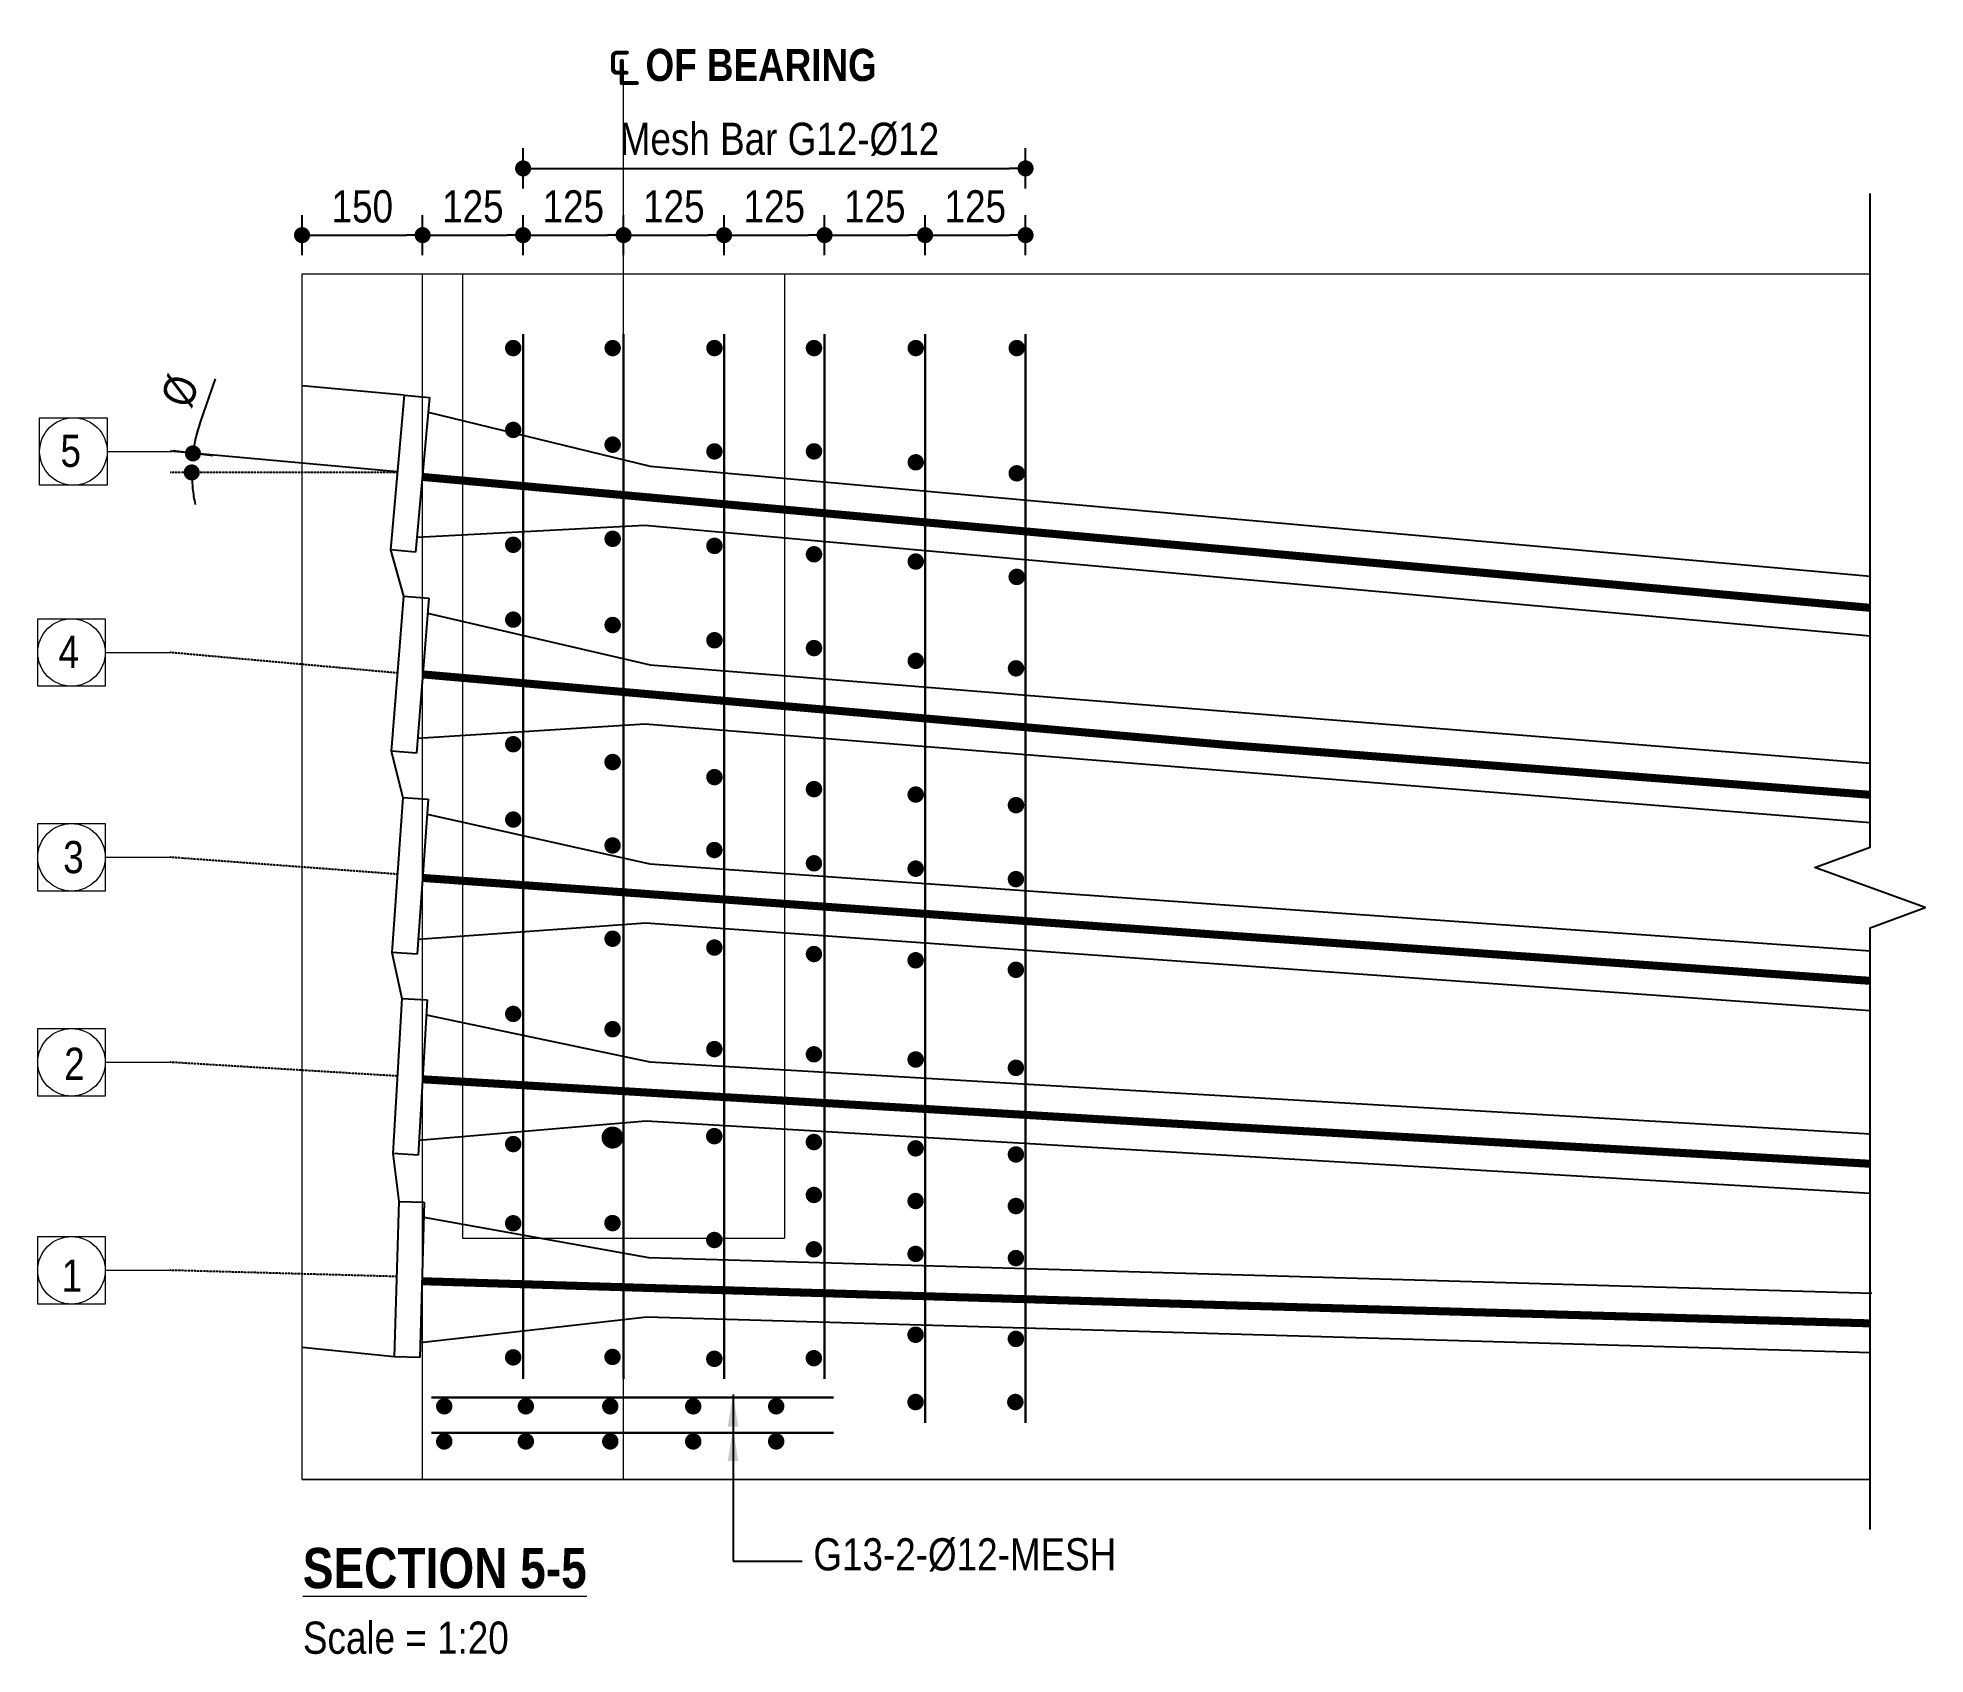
# Model space of a CAD drawing. Header units: millimetres. Extents: x -899 to 143471, y -7850 to 3872.
# Drawn here: x 141123 to 143471, y 1155 to 3166 of the extents above; entities that cross this region are included whole.
import ezdxf

# ---------------------------------------------------------------- set-up
doc = ezdxf.new("R2010")
doc.units = ezdxf.units.MM
doc.header["$PDMODE"] = 3
for name, pattern in [('ACAD_ISO02W100', [15, 12, -3]), ('CENTER2', [28.575, 19.05, -3.175, 3.175, -3.175]), ('DASHED2', [0.375, 0.25, -0.125])]:
    doc.linetypes.add(name, pattern=pattern)
for name, color, linetype, lineweight in [('Bar_Dot', 3, 'Continuous', 15), ('Bar_Dot @ 20', 3, 'Continuous', 15), ('Center Line', 3, 'CENTER2', 9), ('Concrete Out', 4, 'Continuous', 20), ('Diap', 3, 'ACAD_ISO02W100', 9), ('Dimension', 3, 'Continuous', 9), ('Dimension @ 20', 3, 'Continuous', 9), ('PSC Legend', 7, 'Continuous', 5), ('Re-bar', 1, 'Continuous', 30), ('Text_Normal', 7, 'Continuous', 25), ('Text_Normal @ 20', 7, 'Continuous', 25), ('Text_Normal_1 @ 20', 7, 'Continuous', 25), ('Text_Title @ 20', 1, 'Continuous', 20)]:
    doc.layers.add(name, color=color, linetype=linetype, lineweight=lineweight)
doc.styles.add('SWIS_B_N', font='swisscb.ttf', dxfattribs={"height": 2})
doc.styles.add('SWIS_B_T', font='swisscb.ttf', dxfattribs={"height": 2.5})
doc.styles.add('SWIS_R_N', font='swissc.ttf', dxfattribs={"height": 2})
doc.dimstyles.new('Closed_Arrow', dxfattribs={"dimtxt": 2, "dimasz": 2, "dimexe": 1.25, "dimexo": 0.75, "dimgap": 0.75, "dimtad": 2, "dimdec": 0, "dimzin": 0, "dimdsep": 46, "dimtxsty": 'SWIS_R_N', "dimblk": 'DOT', "dimcen": 0.5, "dimadec": 0, "dimazin": 0, "dimtfac": 1, "dimtdec": 0, "dimtofl": 0, "dimtmove": 0, "dimatfit": 3, "dimfxl": 1.25, "dimfxlon": 1, "dimtolj": 1, "dimtzin": 0, "dimarcsym": 0})
doc.dimstyles.new('Dot_Anno', dxfattribs={"dimtxt": 2, "dimasz": 1, "dimexe": 1.25, "dimexo": 0.75, "dimgap": 0.75, "dimtad": 2, "dimdec": 0, "dimzin": 0, "dimdsep": 46, "dimtxsty": 'SWIS_R_N', "dimblk": 'DOT', "dimcen": 0.5, "dimadec": 0, "dimazin": 0, "dimtfac": 1, "dimtdec": 0, "dimtofl": 0, "dimtmove": 0, "dimatfit": 3, "dimfxl": 1.25, "dimfxlon": 1, "dimtolj": 1, "dimtzin": 0, "dimarcsym": 0})

msp = doc.modelspace()

# ---------------------------------------------------------------- texts
at = {"layer": 'Text_Normal @ 20', "char_height": 40, "attachment_point": 1, "style": 'SWIS_R_N'}
for s, width, insert in [('5', 51.638, (141151.5, 2671.7)), ('4', 51.638, (141149.1, 2421.6)), ('3', 51.638, (141154.9, 2166.3)), ('2', 51.638, (141156.1, 1909.2)), ('1', 51.638, (141153, 1645.7)), ('G13-2-%%C12-MESH', 107.557, (142088, 1299)), ('Scale = 1:20', 359.625, (141453.1, 1195.3))]:
    msp.add_mtext_dynamic_manual_height_columns(s, width=width, gutter_width=200, heights=[0], dxfattribs=dict(at, insert=insert))
at = {"layer": 'Text_Normal_1 @ 20', "insert": (141831.5, 3161.7), "char_height": 40, "attachment_point": 1, "style": 'SWIS_B_N'}
msp.add_mtext_dynamic_manual_height_columns('{\\fISOCPEUR|b1|i0|c0|p34;\\H1.25x;℄\\fSwis721 Cn BT|b1|i0|c0|p34; }OF BEARING', width=331.617, gutter_width=200, heights=[0], dxfattribs=at)
at = {"layer": 'Text_Title @ 20', "insert": (141452.9, 1286.9), "char_height": 50, "attachment_point": 1, "style": 'SWIS_B_T'}
msp.add_mtext_dynamic_manual_height_columns('{\\LSECTION 5-5}', width=3922.655, gutter_width=275, heights=[0], dxfattribs=at)

# ---------------------------------------------------------------- blocks, each defined once
blk = doc.blocks.new('_Dot')
at = {"color": 0, "linetype": 'ByBlock', "lineweight": -2}
blk.add_line((-0.5, 0), (-1, 0), dxfattribs=at)
at = {"color": 0, "linetype": 'ByBlock', "const_width": 0.5}
blk.add_lwpolyline([(-0.25, 0, 1), (0.25, 0, 1)], format="xyb", close=True, dxfattribs=at)
blk = doc.blocks.new('*D89')
at = {"layer": 'Defpoints', "color": 0, "transparency": 16777216}
for p in [(141602, 2920), (141452, 2871.9), (141602, 2796.9)]:
    blk.add_point(p, dxfattribs=at)
at = {"layer": 'Dimension', "color": 0, "lineweight": -2, "transparency": 16777216}
for p, q in [((141452, 2895), (141452, 2945)), ((141602, 2895), (141602, 2945)), ((141472, 2920), (141582, 2920))]:
    blk.add_line(p, q, dxfattribs=at)
at = {"layer": 'Dimension', "color": 0, "lineweight": -2, "transparency": 16777216, "xscale": 20, "yscale": 20, "zscale": 20, "rotation": 180}
blk.add_blockref('_Dot', (141452, 2920), dxfattribs=at)
at = {"layer": 'Dimension', "color": 0, "lineweight": -2, "transparency": 16777216, "xscale": 20, "yscale": 20, "zscale": 20}
blk.add_blockref('_Dot', (141602, 2920), dxfattribs=at)
at = {"layer": 'Dimension', "color": 0, "transparency": 16777216, "insert": (141527, 2955.5), "char_height": 40, "attachment_point": 5, "style": 'SWIS_R_N'}
blk.add_mtext('\\A1;150', dxfattribs=at)
blk = doc.blocks.new('*D88')
at = {"layer": 'Defpoints', "color": 0, "transparency": 16777216}
for p in [(142352, 3003), (141727, 2792.6), (142352, 2792.6)]:
    blk.add_point(p, dxfattribs=at)
at = {"layer": 'Dimension', "color": 0, "lineweight": -2, "transparency": 16777216}
for p, q in [((141727, 2978), (141727, 3028)), ((142352, 2978), (142352, 3028)), ((141747, 3003), (142332, 3003))]:
    blk.add_line(p, q, dxfattribs=at)
at = {"layer": 'Dimension', "color": 0, "lineweight": -2, "transparency": 16777216, "xscale": 20, "yscale": 20, "zscale": 20, "rotation": 180}
blk.add_blockref('_Dot', (141727, 3003), dxfattribs=at)
at = {"layer": 'Dimension', "color": 0, "lineweight": -2, "transparency": 16777216, "xscale": 20, "yscale": 20, "zscale": 20}
blk.add_blockref('_Dot', (142352, 3003), dxfattribs=at)
at = {"layer": 'Dimension', "color": 0, "transparency": 16777216, "insert": (142039.5, 3039.1), "char_height": 40, "attachment_point": 5, "style": 'SWIS_R_N'}
blk.add_mtext('\\A1; Mesh Bar G12-%%C12', dxfattribs=at)
blk = doc.blocks.new('*D82')
at = {"layer": 'Defpoints', "color": 0, "transparency": 16777216}
for p in [(141727, 2920), (141602, 2796.9), (141727, 2796.9)]:
    blk.add_point(p, dxfattribs=at)
at = {"layer": 'Dimension', "color": 0, "lineweight": -2, "transparency": 16777216}
for p, q in [((141602, 2895), (141602, 2945)), ((141727, 2895), (141727, 2945)), ((141622, 2920), (141707, 2920))]:
    blk.add_line(p, q, dxfattribs=at)
at = {"layer": 'Dimension', "color": 0, "lineweight": -2, "transparency": 16777216, "xscale": 20, "yscale": 20, "zscale": 20, "rotation": 180}
blk.add_blockref('_Dot', (141602, 2920), dxfattribs=at)
at = {"layer": 'Dimension', "color": 0, "lineweight": -2, "transparency": 16777216, "xscale": 20, "yscale": 20, "zscale": 20}
blk.add_blockref('_Dot', (141727, 2920), dxfattribs=at)
at = {"layer": 'Dimension', "color": 0, "transparency": 16777216, "insert": (141664.5, 2955.5), "char_height": 40, "attachment_point": 5, "style": 'SWIS_R_N'}
blk.add_mtext('\\A1;125', dxfattribs=at)
blk = doc.blocks.new('*D83')
at = {"layer": 'Defpoints', "color": 0, "transparency": 16777216}
for p in [(141852, 2920), (141727, 2796.9), (141852, 2796.9)]:
    blk.add_point(p, dxfattribs=at)
at = {"layer": 'Dimension', "color": 0, "lineweight": -2, "transparency": 16777216}
for p, q in [((141727, 2895), (141727, 2945)), ((141852, 2895), (141852, 2945)), ((141747, 2920), (141832, 2920))]:
    blk.add_line(p, q, dxfattribs=at)
at = {"layer": 'Dimension', "color": 0, "lineweight": -2, "transparency": 16777216, "xscale": 20, "yscale": 20, "zscale": 20, "rotation": 180}
blk.add_blockref('_Dot', (141727, 2920), dxfattribs=at)
at = {"layer": 'Dimension', "color": 0, "lineweight": -2, "transparency": 16777216, "xscale": 20, "yscale": 20, "zscale": 20}
blk.add_blockref('_Dot', (141852, 2920), dxfattribs=at)
at = {"layer": 'Dimension', "color": 0, "transparency": 16777216, "insert": (141789.5, 2955.5), "char_height": 40, "attachment_point": 5, "style": 'SWIS_R_N'}
blk.add_mtext('\\A1;125', dxfattribs=at)
blk = doc.blocks.new('*D84')
at = {"layer": 'Defpoints', "color": 0, "transparency": 16777216}
for p in [(141977, 2920), (141852, 2796.9), (141977, 2796.9)]:
    blk.add_point(p, dxfattribs=at)
at = {"layer": 'Dimension', "color": 0, "lineweight": -2, "transparency": 16777216}
for p, q in [((141852, 2895), (141852, 2945)), ((141977, 2895), (141977, 2945)), ((141872, 2920), (141957, 2920))]:
    blk.add_line(p, q, dxfattribs=at)
at = {"layer": 'Dimension', "color": 0, "lineweight": -2, "transparency": 16777216, "xscale": 20, "yscale": 20, "zscale": 20, "rotation": 180}
blk.add_blockref('_Dot', (141852, 2920), dxfattribs=at)
at = {"layer": 'Dimension', "color": 0, "lineweight": -2, "transparency": 16777216, "xscale": 20, "yscale": 20, "zscale": 20}
blk.add_blockref('_Dot', (141977, 2920), dxfattribs=at)
at = {"layer": 'Dimension', "color": 0, "transparency": 16777216, "insert": (141914.5, 2955.5), "char_height": 40, "attachment_point": 5, "style": 'SWIS_R_N'}
blk.add_mtext('\\A1;125', dxfattribs=at)
blk = doc.blocks.new('*D85')
at = {"layer": 'Defpoints', "color": 0, "transparency": 16777216}
for p in [(142102, 2920), (141977, 2796.9), (142102, 2796.9)]:
    blk.add_point(p, dxfattribs=at)
at = {"layer": 'Dimension', "color": 0, "lineweight": -2, "transparency": 16777216}
for p, q in [((141977, 2895), (141977, 2945)), ((142102, 2895), (142102, 2945)), ((141997, 2920), (142082, 2920))]:
    blk.add_line(p, q, dxfattribs=at)
at = {"layer": 'Dimension', "color": 0, "lineweight": -2, "transparency": 16777216, "xscale": 20, "yscale": 20, "zscale": 20, "rotation": 180}
blk.add_blockref('_Dot', (141977, 2920), dxfattribs=at)
at = {"layer": 'Dimension', "color": 0, "lineweight": -2, "transparency": 16777216, "xscale": 20, "yscale": 20, "zscale": 20}
blk.add_blockref('_Dot', (142102, 2920), dxfattribs=at)
at = {"layer": 'Dimension', "color": 0, "transparency": 16777216, "insert": (142039.5, 2955.5), "char_height": 40, "attachment_point": 5, "style": 'SWIS_R_N'}
blk.add_mtext('\\A1;125', dxfattribs=at)
blk = doc.blocks.new('*D86')
at = {"layer": 'Defpoints', "color": 0, "transparency": 16777216}
for p in [(142227, 2920), (142102, 2796.9), (142227, 2796.9)]:
    blk.add_point(p, dxfattribs=at)
at = {"layer": 'Dimension', "color": 0, "lineweight": -2, "transparency": 16777216}
for p, q in [((142102, 2895), (142102, 2945)), ((142227, 2895), (142227, 2945)), ((142122, 2920), (142207, 2920))]:
    blk.add_line(p, q, dxfattribs=at)
at = {"layer": 'Dimension', "color": 0, "lineweight": -2, "transparency": 16777216, "xscale": 20, "yscale": 20, "zscale": 20, "rotation": 180}
blk.add_blockref('_Dot', (142102, 2920), dxfattribs=at)
at = {"layer": 'Dimension', "color": 0, "lineweight": -2, "transparency": 16777216, "xscale": 20, "yscale": 20, "zscale": 20}
blk.add_blockref('_Dot', (142227, 2920), dxfattribs=at)
at = {"layer": 'Dimension', "color": 0, "transparency": 16777216, "insert": (142164.5, 2955.5), "char_height": 40, "attachment_point": 5, "style": 'SWIS_R_N'}
blk.add_mtext('\\A1;125', dxfattribs=at)
blk = doc.blocks.new('*D87')
at = {"layer": 'Defpoints', "color": 0, "transparency": 16777216}
for p in [(142352, 2920), (142227, 2796.9), (142352, 2796.9)]:
    blk.add_point(p, dxfattribs=at)
at = {"layer": 'Dimension', "color": 0, "lineweight": -2, "transparency": 16777216}
for p, q in [((142227, 2895), (142227, 2945)), ((142352, 2895), (142352, 2945)), ((142247, 2920), (142332, 2920))]:
    blk.add_line(p, q, dxfattribs=at)
at = {"layer": 'Dimension', "color": 0, "lineweight": -2, "transparency": 16777216, "xscale": 20, "yscale": 20, "zscale": 20, "rotation": 180}
blk.add_blockref('_Dot', (142227, 2920), dxfattribs=at)
at = {"layer": 'Dimension', "color": 0, "lineweight": -2, "transparency": 16777216, "xscale": 20, "yscale": 20, "zscale": 20}
blk.add_blockref('_Dot', (142352, 2920), dxfattribs=at)
at = {"layer": 'Dimension', "color": 0, "transparency": 16777216, "insert": (142289.5, 2955.5), "char_height": 40, "attachment_point": 5, "style": 'SWIS_R_N'}
blk.add_mtext('\\A1;125', dxfattribs=at)
blk = doc.blocks.new('*D90')
at = {"layer": 'Bar_Dot', "color": 0, "lineweight": -2, "transparency": 16777216}
for p, q in [((141325.5, 2687.4), (141344.3, 2741.2)), ((141341.1, 2645.4), (141291.5, 2651.6))]:
    blk.add_line(p, q, dxfattribs=at)
for start, end in [(160.7, 172.8114), (160.7169, 166.7642), (186.0472, 192.0944)]:
    blk.add_arc((141504.4, 2624.8), 189.6, start, end, dxfattribs=at)
at = {"layer": 'Defpoints', "color": 0, "transparency": 16777216}
for p in [(141315, 2632.7), (141276.6, 2624.8), (141559.3, 2624.8), (142006, 2561.5), (142288.7, 2525.8)]:
    blk.add_point(p, dxfattribs=at)
at = {"layer": 'Bar_Dot', "color": 0, "lineweight": -2, "transparency": 16777216, "xscale": 20, "yscale": 20, "zscale": 20}
for p, rotation in [((141316.3, 2648.5), 259.7877575785922), ((141314.8, 2624.8), 93.02360439661534)]:
    blk.add_blockref('_Dot', p, dxfattribs=dict(at, rotation=rotation))
at = {"layer": 'Bar_Dot', "color": 0, "transparency": 16777216, "insert": (141300.8, 2726.2), "char_height": 40, "attachment_point": 5, "rotation": 70.7, "style": 'SWIS_R_N'}
blk.add_mtext('\\A1;%%C', dxfattribs=at)

# ---------------------------------------------------------------- dimensions: what is measured, and where the dimension line sits
at = {"layer": 'Bar_Dot @ 20'}
dim = msp.add_angular_dim_2l(base=(141315, 2632.7), line1=((142288.7, 2525.8), (142006, 2561.5)), line2=((141559.3, 2624.8), (141276.6, 2624.8)), text='%%C', dimstyle='Dot_Anno', override={"dimscale": 20, "dimtix": 0, "dimtofl": 0, "dimtmove": 0, "dimatfit": 3}, dxfattribs=at)
dim.commit()
dim.dimension.update_dxf_attribs({"geometry": '*D90', "text_midpoint": (141300.8, 2726.2)})
at = {"layer": 'Dimension @ 20'}
dim = msp.add_linear_dim(base=(142352, 3003), p1=(141727, 2792.6), p2=(142352, 2792.6), text=' Mesh Bar G12-%%C12', dimstyle='Dot_Anno', override={"dimscale": 20, "dimtix": 0, "dimtofl": 0, "dimtmove": 0, "dimatfit": 3}, dxfattribs=at)
dim.commit()
dim.dimension.update_dxf_attribs({"geometry": '*D88', "text_midpoint": (142039.5, 3039.1)})
dim = msp.add_linear_dim(base=(141602, 2920), p1=(141452, 2871.9), p2=(141602, 2796.9), dimstyle='Dot_Anno', override={"dimscale": 20, "dimtix": 0, "dimtofl": 0, "dimtmove": 0, "dimatfit": 3}, dxfattribs=at)
dim.commit()
dim.dimension.update_dxf_attribs({"geometry": '*D89', "text_midpoint": (141527, 2955.5)})
for base, p1, p2, picture, middle in [((141727, 2920), (141602, 2796.9), (141727, 2796.9), '*D82', (141664.5, 2920)), ((141852, 2920), (141727, 2796.9), (141852, 2796.9), '*D83', (141789.5, 2920)), ((141977, 2920), (141852, 2796.9), (141977, 2796.9), '*D84', (141914.5, 2920)), ((142102, 2920), (141977, 2796.9), (142102, 2796.9), '*D85', (142039.5, 2920)), ((142227, 2920), (142102, 2796.9), (142227, 2796.9), '*D86', (142164.5, 2920)), ((142352, 2920), (142227, 2796.9), (142352, 2796.9), '*D87', (142289.5, 2920))]:
    dim = msp.add_linear_dim(base=base, p1=p1, p2=p2, dimstyle='Dot_Anno', override={"dimscale": 20, "dimtix": 0, "dimtofl": 0, "dimtmove": 1, "dimatfit": 3}, dxfattribs=at)
    dim.commit()
    dim.dimension.update_dxf_attribs({"geometry": picture, "text_midpoint": middle, "dimtype": 128})

# ---------------------------------------------------------------- linework, layer by layer
at = {"color": 7}
for p, q in [((141579.2, 2721), (141561.9, 2528.5)), ((141579.2, 2721), (141610.7, 2718.2)), ((141610.7, 2718.2), (141593.3, 2525.7)), ((141593.3, 2525.7), (141561.9, 2528.5)), ((141561.9, 2528.5), (141578.3, 2470.8)), ((141578.3, 2470.8), (141562.8, 2278.1)), ((141578.3, 2470.8), (141609.7, 2468.3)), ((141609.7, 2468.3), (141594.2, 2275.6)), ((141562.8, 2278.1), (141577.4, 2220.6)), ((141594.2, 2275.6), (141562.8, 2278.1)), ((141577.4, 2220.6), (141563.6, 2027.8)), ((141577.4, 2220.6), (141608.9, 2218.3)), ((141608.9, 2218.3), (141595.1, 2025.5)), ((141563.6, 2027.8), (141576.2, 1970.4)), ((141595.1, 2025.5), (141563.6, 2027.8)), ((141576.2, 1970.4), (141564.8, 1777.4)), ((141576.2, 1970.4), (141607.7, 1968.6)), ((141607.7, 1968.6), (141596.3, 1775.6)), ((141564.8, 1777.4), (141572.5, 1717.8)), ((141596.3, 1775.6), (141564.8, 1777.4)), ((141572.5, 1717.8), (141566.8, 1524.6)), ((141572.5, 1717.8), (141604, 1716.9)), ((141604, 1716.9), (141598.4, 1523.7)), ((141566.8, 1524.6), (141452, 1536.4)), ((141598.4, 1523.7), (141566.8, 1524.6))]:
    msp.add_line(p, q, dxfattribs=at)
at = {"color": 7, "linetype": 'DASHED2'}
msp.add_line((141570.6, 2624.8), (141287.9, 2624.8), dxfattribs=at)
at = {"color": 7}
for points in [[(141579.2, 2721), (141452, 2732.5)], [(141609, 2699.6), (141885, 2632.7), (143402.5, 2495.8)], [(141570.6, 2625.6), (141288, 2651.1)], [(141595, 2544.2), (141878.4, 2559.3), (143402.5, 2421.7)], [(141608.2, 2449.7), (141884.9, 2385.5), (143402.5, 2263.2)], [(141595.7, 2294.2), (141879, 2312), (143402.5, 2189.3)], [(141607.5, 2199.8), (141884.8, 2138), (143402.5, 2029.6)], [(141596.4, 2044.1), (141879.5, 2064.5), (143402.5, 1955.6)], [(141606.6, 1950), (141884.6, 1891.7), (143402.5, 1802.2)], [(141597.4, 1794.2), (141880.2, 1818.1), (143402.5, 1728.4)], [(141603.5, 1698.3), (141883.1, 1648.3), (143404.7, 1603.8)], [(141598.9, 1542.3), (141880.9, 1574.5), (143403.1, 1530)]]:
    msp.add_lwpolyline(points, dxfattribs=at)
at = {"color": 7, "linetype": 'DASHED2'}
for points in [[(141570.6, 2375.3), (141287.9, 2400.8)], [(141570.6, 2125), (141288, 2146.1)], [(141570.5, 1873.9), (141288, 1891.1)], [(141570.5, 1624.5), (141288, 1632.3)]]:
    msp.add_lwpolyline(points, dxfattribs=at)
at = {"layer": 'Center Line', "linetype": 'Continuous', "ltscale": 0.4}
msp.add_line((141852, 1371.9), (141852, 3125.1), dxfattribs=at)
at = {"layer": 'Center Line', "ltscale": 0.4}
msp.add_line((141852, 1371.9), (141852, 3125.1), dxfattribs=at)
at = {"layer": 'Concrete Out'}
for p, q in [((141452, 2871.9), (143402.5, 2871.9)), ((141452, 1371.9), (141452, 2871.9)), ((141602, 1371.9), (141602, 2871.9)), ((143402.5, 1371.9), (141452, 1371.9)), ((141452, 1371.9), (143402.5, 1371.9))]:
    msp.add_line(p, q, dxfattribs=at)
at = {"layer": 'Diap', "ltscale": 0.1}
msp.add_lwpolyline([(142052, 2871.9), (142052, 1671.9), (141652, 1671.9), (141652, 2871.9)], dxfattribs=at)
at = {"layer": 'PSC Legend'}
for p, q in [((141209.5, 2650.9), (141290.3, 2650.9)), ((141207.2, 2400.8), (141287.9, 2400.8)), ((141207.2, 2146.1), (141288, 2146.1)), ((141207.2, 1891.1), (141288, 1891.1)), ((141207.2, 1632.3), (141288, 1632.3))]:
    msp.add_line(p, q, dxfattribs=at)
for points in [[(141125.6, 2692.9), (141209.5, 2692.9), (141209.5, 2609), (141125.6, 2609)], [(141123.2, 2442.8), (141207.2, 2442.8), (141207.2, 2358.9), (141123.2, 2358.9)], [(141123.3, 2188.1), (141207.2, 2188.1), (141207.2, 2104.1), (141123.3, 2104.1)], [(141123.3, 1933.1), (141207.2, 1933.1), (141207.2, 1849.1), (141123.3, 1849.1)], [(141123.3, 1674.3), (141207.2, 1674.3), (141207.2, 1590.3), (141123.3, 1590.3)]]:
    msp.add_lwpolyline(points, close=True, dxfattribs=at)
for centre in [(141167.6, 2650.9), (141165.2, 2400.8), (141165.2, 2146.1), (141165.2, 1891.1), (141165.2, 1632.3)]:
    msp.add_circle(centre, 42, dxfattribs=at)
at = {"layer": 'Re-bar'}
for points in [[(141727, 1497.2), (141727, 2796.9)], [(141852, 1497.2), (141852, 2796.9)], [(141977, 1497.2), (141977, 2796.9)], [(142102, 1497.2), (142102, 2796.9)], [(142227, 1442.7), (142227, 2796.9)], [(142352, 1442.7), (142352, 2796.9)], [(141613.1, 1474), (142113.1, 1474)], [(141613.1, 1430.3), (142113.1, 1430.3)]]:
    msp.add_lwpolyline(points, dxfattribs=at)
for points, const_width in [([(141714.7, 2774.4, -1), (141714.7, 2784.6, -1)], 10.2), ([(141714.7, 2774.4, -1), (141714.7, 2784.6, -1)], 10.2), ([(141838.4, 2774.4, -1), (141838.4, 2784.6, -1)], 10.2), ([(141838.4, 2774.4, -1), (141838.4, 2784.6, -1)], 10.2), ([(141965, 2774.4, -1), (141965, 2784.6, -1)], 10.2), ([(141965, 2774.4, -1), (141965, 2784.6, -1)], 10.2), ([(142088.8, 2774.4, -1), (142088.8, 2784.6, -1)], 10.2), ([(142088.9, 2774.4, -1), (142088.9, 2784.6, -1)], 10.2), ([(142215.4, 2774.4, -1), (142215.4, 2784.6, -1)], 10.2), ([(142215.4, 2774.4, -1), (142215.4, 2784.6, -1)], 10.2), ([(142341, 2774.4, -1), (142341, 2784.6, -1)], 10.2), ([(142341.1, 2774.4, -1), (142341.1, 2784.6, -1)], 10.2), ([(141714.7, 2672.6, -1), (141714.7, 2682.8, -1)], 10.2), ([(141714.7, 2672.6, -1), (141714.7, 2682.8, -1)], 10.2), ([(141838.4, 2654.2, -1), (141838.4, 2664.5, -1)], 10.2), ([(141838.4, 2654.2, -1), (141838.4, 2664.5, -1)], 10.2), ([(141965, 2645.9, -1), (141965, 2656.1, -1)], 10.2), ([(141965, 2645.9, -1), (141965, 2656.1, -1)], 10.2), ([(142088.8, 2645.9, -1), (142088.8, 2656.1, -1)], 10.2), ([(142088.9, 2645.9, -1), (142088.9, 2656.1, -1)], 10.2), ([(142215.4, 2632.3, -1), (142215.4, 2642.5, -1)], 10.2), ([(142215.4, 2632.3, -1), (142215.4, 2642.5, -1)], 10.2), ([(142341, 2618.6, -1), (142341, 2628.8, -1)], 10.2), ([(142341.1, 2618.6, -1), (142341.1, 2628.8, -1)], 10.2), ([(141714.7, 2529.7, -1), (141714.7, 2539.9, -1)], 10.2), ([(141714.7, 2529.7, -1), (141714.7, 2539.9, -1)], 10.2), ([(141838.4, 2537.1, -1), (141838.4, 2547.4, -1)], 10.2), ([(141838.4, 2537.1, -1), (141838.4, 2547.4, -1)], 10.2), ([(141965, 2528.3, -1), (141965, 2538.6, -1)], 10.2), ([(141965, 2528.3, -1), (141965, 2538.6, -1)], 10.2), ([(142088.8, 2517.9, -1), (142088.8, 2528.1, -1)], 10.2), ([(142088.9, 2517.9, -1), (142088.9, 2528.1, -1)], 10.2), ([(142215.4, 2508.8, -1), (142215.4, 2519.1, -1)], 10.2), ([(142215.4, 2508.8, -1), (142215.4, 2519.1, -1)], 10.2), ([(142341, 2489.7, -1), (142341, 2500, -1)], 10.2), ([(142341.1, 2489.7, -1), (142341.1, 2500, -1)], 10.2), ([(141714.7, 2436.6, -1), (141714.7, 2446.8, -1)], 10.2), ([(141714.7, 2436.6, -1), (141714.7, 2446.8, -1)], 10.2), ([(141838.4, 2429.8, -1), (141838.4, 2440.1, -1)], 10.2), ([(141838.4, 2429.8, -1), (141838.4, 2440.1, -1)], 10.2), ([(141965, 2410.9, -1), (141965, 2421.2, -1)], 10.2), ([(141965, 2410.9, -1), (141965, 2421.2, -1)], 10.2), ([(142088.8, 2401.2, -1), (142088.8, 2411.4, -1)], 10.2), ([(142088.9, 2401.2, -1), (142088.9, 2411.4, -1)], 10.2), ([(142215.4, 2385.3, -1), (142215.4, 2395.5, -1)], 10.2), ([(142215.4, 2385.3, -1), (142215.4, 2395.5, -1)], 10.2), ([(142340.1, 2376, -1), (142340.1, 2386.2, -1)], 10.2), ([(142340.2, 2376, -1), (142340.2, 2386.2, -1)], 10.2), ([(141714.7, 2281.6, -1), (141714.7, 2291.8, -1)], 10.2), ([(141714.7, 2281.6, -1), (141714.7, 2291.8, -1)], 10.2), ([(141838.3, 2259.4, -1), (141838.3, 2269.7, -1)], 10.2), ([(141838.4, 2259.4, -1), (141838.4, 2269.7, -1)], 10.2), ([(141965, 2240.7, -1), (141965, 2250.9, -1)], 10.2), ([(141965, 2240.7, -1), (141965, 2250.9, -1)], 10.2), ([(142088.8, 2225.7, -1), (142088.8, 2236, -1)], 10.2), ([(142088.8, 2225.7, -1), (142088.8, 2236, -1)], 10.2), ([(142215.3, 2219, -1), (142215.3, 2229.2, -1)], 10.2), ([(142215.4, 2219, -1), (142215.4, 2229.2, -1)], 10.2), ([(142340.1, 2205.8, -1), (142340.1, 2216.1, -1)], 10.2), ([(142340.1, 2205.8, -1), (142340.1, 2216.1, -1)], 10.2), ([(141714.7, 2187.9, -1), (141714.7, 2198.1, -1)], 10.2), ([(141714.7, 2187.9, -1), (141714.7, 2198.1, -1)], 10.2), ([(141838.3, 2155.7, -1), (141838.3, 2165.9, -1)], 10.2), ([(141838.3, 2155.7, -1), (141838.3, 2165.9, -1)], 10.2), ([(141964.9, 2150, -1), (141964.9, 2160.2, -1)], 10.2), ([(141964.9, 2150, -1), (141964.9, 2160.2, -1)], 10.2), ([(142088.8, 2133.5, -1), (142088.8, 2143.7, -1)], 10.2), ([(142088.8, 2133.5, -1), (142088.8, 2143.7, -1)], 10.2), ([(142215.3, 2126.8, -1), (142215.3, 2137.1, -1)], 10.2), ([(142215.3, 2126.8, -1), (142215.3, 2137.1, -1)], 10.2), ([(142340, 2113.8, -1), (142340, 2124, -1)], 10.2), ([(142340, 2113.8, -1), (142340, 2124, -1)], 10.2), ([(141838.3, 2039.6, -1), (141838.3, 2049.9, -1)], 10.2), ([(141838.3, 2039.6, -1), (141838.3, 2049.9, -1)], 10.2), ([(141964.9, 2028.7, -1), (141964.9, 2038.9, -1)], 10.2), ([(141964.9, 2028.7, -1), (141964.9, 2038.9, -1)], 10.2), ([(142088.8, 2020.6, -1), (142088.8, 2030.8, -1)], 10.2), ([(142088.8, 2020.6, -1), (142088.8, 2030.8, -1)], 10.2), ([(142215.3, 2012.8, -1), (142215.3, 2023.1, -1)], 10.2), ([(142215.3, 2012.8, -1), (142215.3, 2023.1, -1)], 10.2), ([(142340, 2001, -1), (142340, 2011.3, -1)], 10.2), ([(142340, 2001, -1), (142340, 2011.3, -1)], 10.2), ([(141714.7, 1946.1, -1), (141714.7, 1956.3, -1)], 10.2), ([(141714.7, 1946.1, -1), (141714.7, 1956.3, -1)], 10.2), ([(141838.3, 1927.1, -1), (141838.3, 1937.4, -1)], 10.2), ([(141838.3, 1927.1, -1), (141838.3, 1937.4, -1)], 10.2), ([(141964.9, 1902.4, -1), (141964.9, 1912.6, -1)], 10.2), ([(141964.9, 1902.4, -1), (141964.9, 1912.6, -1)], 10.2), ([(142088.7, 1895.9, -1), (142088.8, 1906.1, -1)], 10.2), ([(142088.8, 1895.9, -1), (142088.8, 1906.1, -1)], 10.2), ([(142215.3, 1889.4, -1), (142215.3, 1899.7, -1)], 10.2), ([(142215.3, 1889.4, -1), (142215.3, 1899.7, -1)], 10.2), ([(142340, 1879, -1), (142340, 1889.3, -1)], 10.2), ([(142340, 1879, -1), (142340, 1889.3, -1)], 10.2), ([(141838.2, 1790.6, -1), (141838.2, 1804.2, -1)], 13.7), ([(141838.3, 1790.6, -1), (141838.3, 1804.2, -1)], 13.7), ([(141964.8, 1794, -1), (141964.8, 1804.3, -1)], 10.2), ([(141964.9, 1794, -1), (141964.9, 1804.3, -1)], 10.2), ([(141714.7, 1784.2, -1), (141714.7, 1794.4, -1)], 10.2), ([(141714.7, 1784.2, -1), (141714.7, 1794.4, -1)], 10.2), ([(142088.7, 1786.7, -1), (142088.7, 1797, -1)], 10.2), ([(142088.7, 1786.7, -1), (142088.7, 1797, -1)], 10.2), ([(142215.2, 1778.9, -1), (142215.2, 1789.1, -1)], 10.2), ([(142215.3, 1778.9, -1), (142215.3, 1789.1, -1)], 10.2), ([(142340, 1771.3, -1), (142340, 1781.5, -1)], 10.2), ([(142340, 1771.3, -1), (142340, 1781.5, -1)], 10.2), ([(142088.7, 1720.9, -1), (142088.7, 1731.1, -1)], 10.2), ([(142088.7, 1720.9, -1), (142088.7, 1731.1, -1)], 10.2), ([(142215.2, 1713.4, -1), (142215.2, 1723.6, -1)], 10.2), ([(142215.2, 1713.4, -1), (142215.2, 1723.6, -1)], 10.2), ([(142340, 1707.1, -1), (142340, 1717.4, -1)], 10.2), ([(142340, 1707.1, -1), (142340, 1717.4, -1)], 10.2), ([(141714.6, 1685.7, -1), (141714.6, 1695.9, -1)], 10.2), ([(141714.7, 1685.7, -1), (141714.7, 1695.9, -1)], 10.2), ([(141838.2, 1685.9, -1), (141838.2, 1696.2, -1)], 10.2), ([(141838.2, 1685.9, -1), (141838.2, 1696.2, -1)], 10.2), ([(141964.8, 1664.9, -1), (141964.8, 1675.1, -1)], 10.2), ([(141964.9, 1664.9, -1), (141964.9, 1675.1, -1)], 10.2), ([(142088.7, 1653.3, -1), (142088.7, 1663.5, -1)], 10.2), ([(142088.7, 1653.3, -1), (142088.7, 1663.5, -1)], 10.2), ([(142215.2, 1647.6, -1), (142215.2, 1657.8, -1)], 10.2), ([(142215.2, 1647.6, -1), (142215.2, 1657.8, -1)], 10.2), ([(142340, 1642.4, -1), (142340, 1652.6, -1)], 10.2), ([(142340, 1642.4, -1), (142340, 1652.6, -1)], 10.2), ([(142215.2, 1547, -1), (142215.2, 1557.3, -1)], 10.2), ([(142215.2, 1547, -1), (142215.2, 1557.3, -1)], 10.2), ([(142340, 1541.8, -1), (142340, 1552.1, -1)], 10.2), ([(142340, 1541.8, -1), (142340, 1552.1, -1)], 10.2), ([(141714.6, 1518.9, -1), (141714.6, 1529.1, -1)], 10.2), ([(141714.7, 1518.9, -1), (141714.7, 1529.1, -1)], 10.2), ([(141838.2, 1519.4, -1), (141838.2, 1529.6, -1)], 10.2), ([(141838.2, 1519.4, -1), (141838.2, 1529.6, -1)], 10.2), ([(141964.8, 1517.1, -1), (141964.8, 1527.3, -1)], 10.2), ([(141964.9, 1517.1, -1), (141964.9, 1527.3, -1)], 10.2), ([(142088.6, 1517.9, -1), (142088.6, 1528.1, -1)], 10.2), ([(142088.7, 1517.9, -1), (142088.7, 1528.1, -1)], 10.2), ([(141628.9, 1458, -1), (141628.9, 1468.2, -1)], 10.2), ([(141730.4, 1458, -1), (141730.4, 1468.2, -1)], 10.2), ([(141835.4, 1458, -1), (141835.4, 1468.2, -1)], 10.2), ([(141938.6, 1458, -1), (141938.6, 1468.2, -1)], 10.2), ([(142041.8, 1458, -1), (142041.8, 1468.2, -1)], 10.2), ([(142215.2, 1463.3, -1), (142215.2, 1473.6, -1)], 10.2), ([(142215.2, 1463.3, -1), (142215.2, 1473.6, -1)], 10.2), ([(142339.3, 1463.3, -1), (142339.3, 1473.6, -1)], 10.2), ([(142339.3, 1463.3, -1), (142339.3, 1473.6, -1)], 10.2), ([(141628.9, 1414.3, -1), (141628.9, 1424.6, -1)], 10.2), ([(141730.4, 1414.3, -1), (141730.4, 1424.6, -1)], 10.2), ([(141835.4, 1414.3, -1), (141835.4, 1424.6, -1)], 10.2), ([(141938.6, 1414.3, -1), (141938.6, 1424.6, -1)], 10.2), ([(142041.8, 1414.3, -1), (142041.8, 1424.6, -1)], 10.2)]:
    msp.add_lwpolyline(points, format="xyb", close=True, dxfattribs=dict(at, const_width=const_width))
at = {"layer": 'Re-bar', "const_width": 10}
for points in [[(143402.5, 2456.4), (142602, 2528.9), (141601.7, 2619.2)], [(143402.5, 2223.8), (142602, 2285.9), (141602.1, 2373.6)], [(143402.5, 1992.4), (142602, 2048.9), (141601.9, 2120.4)], [(143402.5, 1764.8), (142602, 1810.9), (141601.8, 1869.9)], [(143402.5, 1566.3), (142602, 1588.9), (141601.8, 1618.7)]]:
    msp.add_lwpolyline(points, dxfattribs=at)
at = {"layer": 'Text_Normal', "linetype": 'Continuous'}
msp.add_lwpolyline([(143402.5, 1309.7), (143402.5, 2058.5), (143471.1, 2083.5), (143333.8, 2133.5), (143402.5, 2158.5), (143402.5, 2971.9)], dxfattribs=at)

msp.set_redraw_order([(e.dxf.handle, doc.entitydb.next_handle()) for e in msp.query("TEXT MTEXT ATTDEF DIMENSION ARC_DIMENSION")])  # texts and dimensions are drawn at this point

# ---------------------------------------------------------------- leaders
at = {"layer": 'Text_Normal @ 20'}
for points in [[(141988.1, 1478), (141988.1, 1270.5), (142074.1, 1270.5)], [(141988.1, 1435.2), (141988.1, 1270.5), (142074.1, 1270.5)]]:
    msp.add_leader(points, dimstyle='Closed_Arrow', override={"dimscale": 20, "dimgap": 0.75, "dimtad": 0}, dxfattribs=at)

doc.saveas('drawing.dxf')
